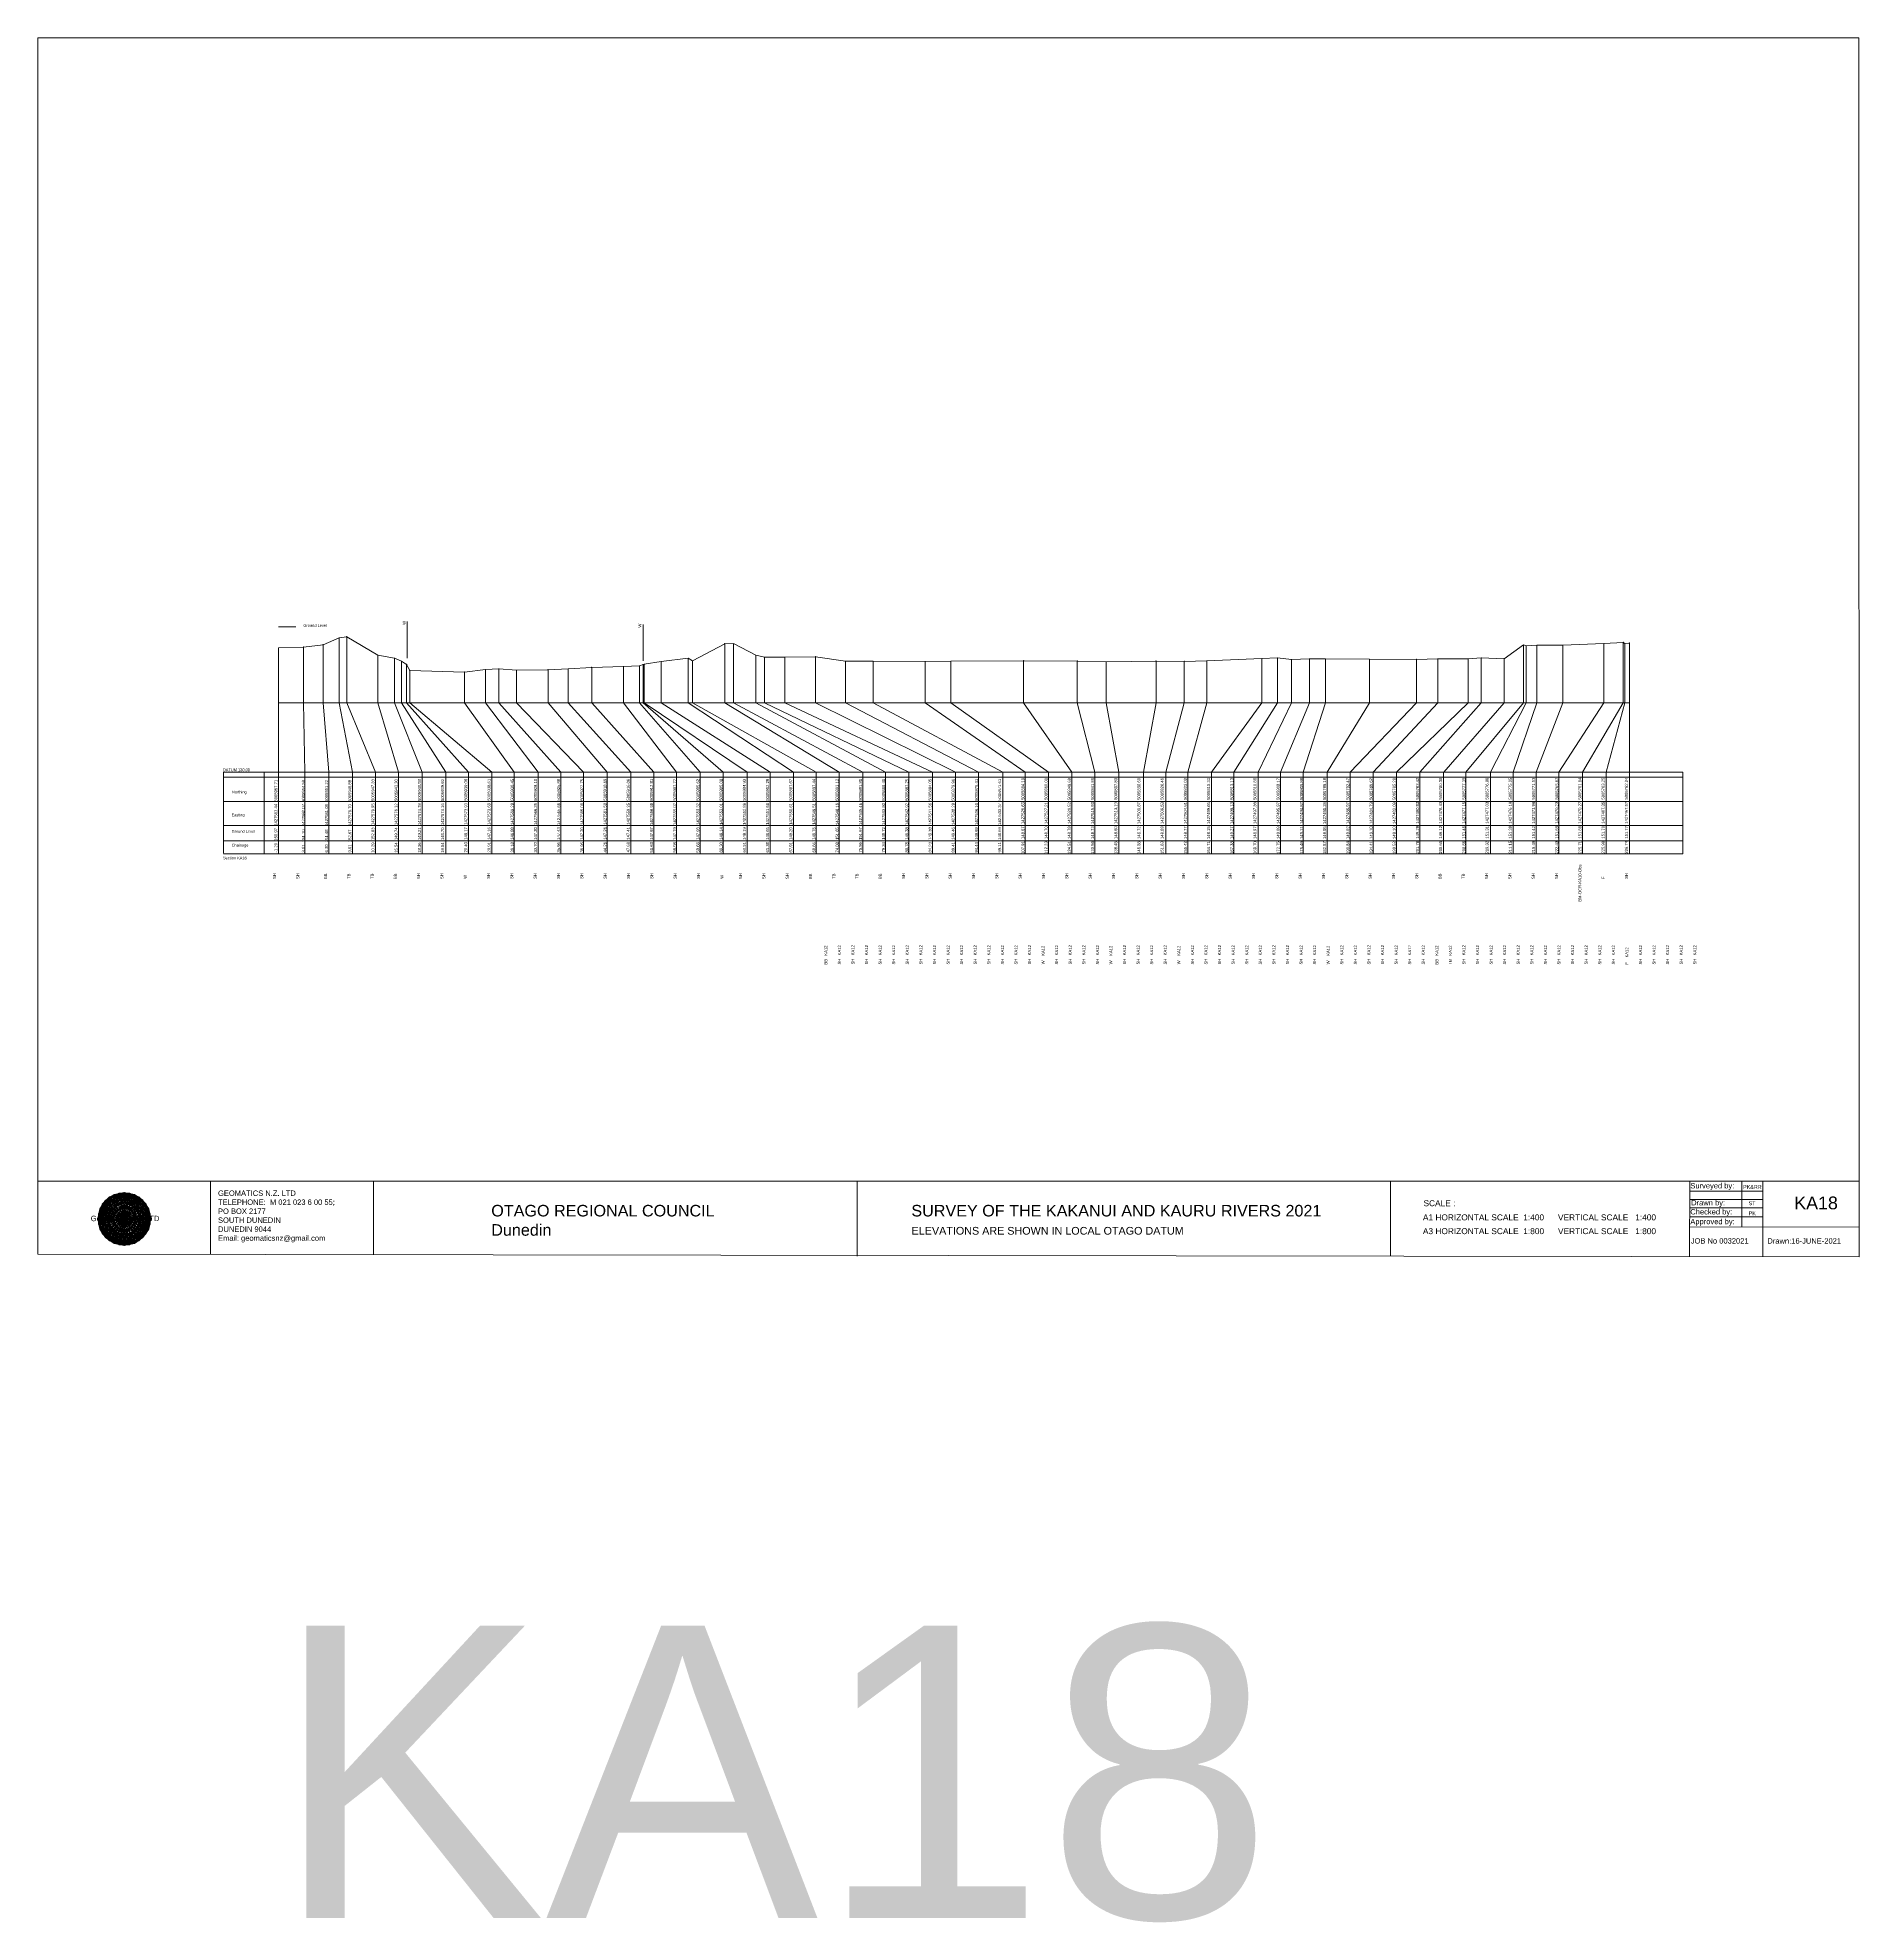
# Model space of a CAD drawing. Header units: millimetres. Extents: x -9373823 to 1075569, y -13754315 to 1425285150.
# Drawn here: x -549225 to -241817, y -64181 to 253963 of the extents above; entities that cross this region are included whole.
import ezdxf

# ---------------------------------------------------------------- set-up
doc = ezdxf.new("R2010")
doc.units = ezdxf.units.MM
doc.header["$PDMODE"] = 35
doc.header["$PDSIZE"] = 20
doc.layers.get('0').update_dxf_attribs({"lineweight": 0})
doc.layers.add('CODE', color=7, linetype='Continuous', lineweight=0)
doc.layers.add('geo', color=7, linetype='Continuous', lineweight=0)
doc.styles.get("Standard").update_dxf_attribs({"font": 'arial.ttf'})

# ---------------------------------------------------------------- blocks, each defined once
blk = doc.blocks.new('Geomatics_Circle_SPT')
at = {"layer": 'geo', "color": 2, "linetype": 'Continuous', "lineweight": 0}
for p, q in [((0, 25.2), (-25.2, 0)), ((-24.7, 4.9), (-4.9, 24.7)), ((-24.7, -4.9), (4.9, 24.7)), ((-9.7, 23.3), (-23.3, 9.6)), ((9.7, 23.3), (-23.3, -9.7)), ((-21, 14), (-14, 21)), ((-21, -14), (14, 21)), ((-14, 21), (21, -14)), ((23.3, -9.7), (-9.7, 23.3)), ((-4.9, 24.7), (24.7, -4.9)), ((25.2, 0), (0, 25.2)), ((4.9, 24.7), (24.7, 4.9)), ((23.3, 9.7), (9.7, 23.3)), ((14, 21), (21, 14)), ((17.8, 18.1), (17.8, 18.1)), ((4.9, -24.7), (-24.7, 4.9)), ((-24.7, 0), (0, -24.7)), ((-23.3, 9.7), (9.7, -23.3)), ((14, -21), (-21, 14)), ((0, 0), (-17.8, 17.8)), ((0, 0), (-17.8, -17.8)), ((21, 14), (-14, -21)), ((-9.7, -23.3), (23.3, 9.7)), ((24.7, 4.9), (-4.9, -24.7)), ((0, 0), (17.8, 17.8)), ((0, 0), (17.8, -17.8)), ((0, -24.8), (25.2, 0)), ((-4.9, -24.7), (-24.7, -4.9)), ((-23.3, -9.7), (-9.7, -23.3)), ((-14, -21), (-21, -14)), ((-17.8, -17.8), (-17.8, -17.8)), ((24.7, -4.9), (4.9, -24.7)), ((9.7, -23.3), (23.3, -9.7)), ((21, -14), (14, -21)), ((18.1, -17.8), (18.1, -17.8)), ((4.9, -24.7), (4.9, -24.7))]:
    blk.add_line(p, q, dxfattribs=at)
at = {"layer": 'geo', "color": 1, "linetype": 'Continuous', "lineweight": 0}
for p, q in [((-25.2, 0), (9.7, 23.3)), ((-25.2, 0), (-9.6, 23.3)), ((-4.9, 24.8), (-24.7, -4.9)), ((4.9, 24.7), (-24.7, 4.9)), ((14, 21), (-24.7, -4.9)), ((-14, 21), (-24.7, 4.9)), ((-23.3, 9.7), (0, 25.2)), ((-23.3, -9.6), (0, 25.2)), ((4.9, 24.8), (-21, -14)), ((-4.9, 24.7), (-21, 14)), ((14, 21), (-21, 14)), ((-14, 21), (-21, -14)), ((-17.8, 17.8), (9.7, 23.3)), ((-17.8, 17.8), (-9.6, 23.3)), ((-17.8, -17.8), (9.7, 23.3)), ((-17.8, -17.8), (-9.7, 23.3)), ((4.9, 24.7), (-14, 21)), ((-4.9, 24.7), (-14, -20.9)), ((0, 0), (-14, 21)), ((-14, 21), (-4.9, -24.7)), ((-14, 21), (-14, 21)), ((24.7, -4.9), (-14, 21)), ((21, 14), (-14, 21)), ((-9.8, 23.1), (-9.8, 23.1)), ((-9.7, 23.3), (0, 25.2)), ((-9.7, 23.3), (0, -25.2)), ((-9.7, -23.3), (0, 25.2)), ((-9.6, 23.3), (17.8, -17.8)), ((-9.6, 23.3), (25.2, 0)), ((-9.6, 23.3), (17.8, 17.8)), ((0, 0), (-4.9, 24.7)), ((-4.9, 24.7), (-4.9, 24.7)), ((21, -14), (-4.9, 24.7)), ((24.8, 4.9), (-4.9, 24.7)), ((14, 21), (-4.9, 24.7)), ((-0.2, 25.1), (-0.2, 25.1)), ((0, 25.2), (9.7, -23.3)), ((0, 25.2), (23.3, -9.7)), ((0, 25.2), (23.3, 9.7)), ((0, 25.2), (9.7, 23.3)), ((0, 0), (4.9, 24.7)), ((0, -25.2), (9.7, 23.3)), ((0, 0), (14, 21)), ((21, 14), (4.9, 24.8)), ((14, -21), (4.9, 24.7)), ((24.7, -4.9), (4.9, 24.7)), ((4.9, 24.7), (4.9, 24.7)), ((4.9, -24.7), (14, 21)), ((9.4, 23.3), (9.4, 23.3)), ((9.7, 23.3), (17.8, -17.8)), ((9.7, 23.3), (25.2, 0)), ((9.7, 23.3), (17.8, 17.9)), ((21, -14), (14, 21)), ((24.7, 4.9), (14, 21)), ((14, 21), (14, 21)), ((-25.2, 0), (23.3, 9.7)), ((-25.2, 0), (-23.3, 9.7)), ((-23.3, -9.7), (-25.2, 0)), ((-9.6, -23.3), (-25.2, 0)), ((9.7, -23.3), (-25.2, 0)), ((21, 14), (-24.7, 4.9)), ((-21, 14), (-24.7, -4.9)), ((0, 0), (-24.7, 4.9)), ((-24.7, 4.9), (-21, -14)), ((-24.7, 4.9), (-4.9, -24.7)), ((-24.7, 4.9), (14, -21)), ((-24.7, 4.9), (-24.7, 4.9)), ((0, 0), (-24.7, -4.9)), ((-23.3, -9.6), (17.8, 17.8)), ((-23.3, 9.7), (-17.8, 17.9)), ((-23.3, -9.6), (-17.8, 17.9)), ((-23.3, 9.7), (17.8, 17.8)), ((-17.8, -17.8), (-23.3, 9.7)), ((0, -25.2), (-23.3, 9.7)), ((-23.3, 9.7), (17.8, -17.8)), ((-23.3, 9.7), (25.2, 0)), ((-23.3, 9.4), (-23.3, 9.4)), ((-23.3, -9.7), (25.2, 0)), ((0, 0), (-21, 14)), ((-21, 14), (-14, -21)), ((-21, 14), (4.9, -24.7)), ((-21, 14), (-21, 14)), ((24.7, 4.9), (-21, 14)), ((0, 0), (-21, -14)), ((-17.9, 17.6), (-17.9, 17.6)), ((-9.7, -23.3), (-17.8, 17.8)), ((-17.8, 17.8), (9.7, -23.3)), ((-17.8, 17.8), (23.3, -9.6)), ((-17.8, 17.8), (23.3, 9.7)), ((-17.8, -17.8), (23.3, 9.7)), ((-14, -21), (24.7, 4.9)), ((0, 0), (-14, -21)), ((-9.6, -23.3), (17.8, 17.9)), ((25.2, 0), (-9.6, -23.3)), ((-4.9, -24.7), (21, 14)), ((0, 0), (-4.9, -24.7)), ((0, 0), (21, 14)), ((23.3, 9.7), (0, -25.2)), ((0, 0), (24.8, 4.9)), ((0, 0), (4.9, -24.7)), ((0, 0), (14, -21)), ((0, 0), (21, -14)), ((0, 0), (24.8, -4.9)), ((4.9, -24.7), (24.7, 4.9)), ((17.8, 17.8), (9.7, -23.3)), ((25.2, 0), (9.7, -23.3)), ((14, -21), (21, 14)), ((17.6, 17.9), (17.6, 17.9)), ((17.8, 17.8), (23.3, -9.7)), ((17.8, 17.8), (23.3, 9.7)), ((23.3, 9.7), (17.8, -17.8)), ((24.7, -4.9), (21, 14)), ((21, 14), (21, 14)), ((21, -14), (24.7, 4.9)), ((23.1, 9.8), (23.1, 9.8)), ((23.3, 9.7), (25.2, 0)), ((25.2, 0), (23.3, -9.6)), ((24.7, 4.9), (24.7, 4.9)), ((25.1, 0.2), (25.1, 0.2)), ((-25.2, 0), (23.3, -9.7)), ((-25.1, -0.2), (-25.1, -0.2)), ((-24.7, -4.9), (-24.7, -4.9)), ((-24.7, -4.9), (-14, -21)), ((-24.7, -4.9), (4.9, -24.7)), ((-24.7, -4.9), (21, -14)), ((-17.8, -17.8), (-23.3, -9.7)), ((0, -25.2), (-23.3, -9.6)), ((17.8, -17.8), (-23.3, -9.6)), ((-23.1, -9.8), (-23.1, -9.8)), ((-21, -14), (24.7, -4.9)), ((-21, -14), (-21, -14)), ((-21, -14), (-4.9, -24.7)), ((-21, -14), (14, -21)), ((23.3, -9.7), (-17.8, -17.8)), ((-9.6, -23.3), (-17.8, -17.8)), ((9.7, -23.3), (-17.8, -17.8)), ((-17.6, -17.9), (-17.6, -17.9)), ((-14, -21), (21, -14)), ((17.8, -17.8), (-9.7, -23.3)), ((-4.9, -24.7), (24.7, -4.9)), ((23.3, -9.6), (0, -25.2)), ((4.9, -24.7), (21, -14)), ((17.8, -17.8), (9.7, -23.3)), ((14, -21), (24.7, -4.9)), ((23.3, -9.6), (17.8, -17.8)), ((17.9, -17.6), (17.9, -17.6)), ((21, -14), (21, -14)), ((23.3, -9.4), (23.3, -9.4)), ((24.7, -4.9), (24.7, -4.9)), ((-14, -21), (-14, -21)), ((-14, -21), (4.9, -24.7)), ((0, -25.2), (-9.7, -23.3)), ((-9.4, -23.3), (-9.4, -23.3)), ((-4.9, -24.7), (14, -21)), ((-4.9, -24.7), (-4.9, -24.7)), ((9.7, -23.3), (0, -25.2)), ((0.2, -25.1), (0.2, -25.1)), ((4.9, -24.7), (4.9, -24.7)), ((9.8, -23.1), (9.8, -23.1)), ((14, -21), (14, -21))]:
    blk.add_line(p, q, dxfattribs=at)
at = {"layer": 'geo', "color": 114, "linetype": 'Continuous', "lineweight": 0}
for p, q in [((-24.7, 4.9), (14, 21)), ((9.7, 23.3), (-23.3, 9.7)), ((-20.9, 14), (4.9, 24.7)), ((0, 25.2), (-17.8, 17.8)), ((-14, 21), (-4.9, 24.7)), ((4.9, -24.7), (-14, 21)), ((0, 0), (-9.7, 23.3)), ((-4.9, 24.7), (14, -21)), ((17.8, -17.8), (0, 25.2)), ((0, 0), (9.7, 23.3)), ((4.9, 24.7), (21, -14)), ((23.3, -9.7), (9.7, 23.3)), ((14, 21), (24.7, -4.9)), ((17.9, 17.8), (-25.2, 0)), ((-24.7, -4.9), (21, 14)), ((-14, -21), (-24.7, 4.9)), ((0, 0), (-23.3, 9.7)), ((-23.3, 9.7), (-9.7, -23.3)), ((0, 0), (-23.3, -9.7)), ((-4.9, -24.7), (-21, 14)), ((24.8, 4.9), (-20.9, -14)), ((-17.8, 17.8), (0, -25.2)), ((0, 0), (-9.7, -23.3)), ((0, 0), (23.3, 9.7)), ((0, 0), (9.7, -23.3)), ((0, 0), (23.3, -9.7)), ((25.2, 0), (17.8, 17.8)), ((21, 14), (24.7, 4.9)), ((-25.2, 0), (-17.8, -17.8)), ((-21, -14), (-24.7, -4.9)), ((-17.8, -17.8), (25.2, 0)), ((24.8, -4.9), (-14, -21)), ((-9.6, -23.3), (23.3, -9.7)), ((21, -14), (-4.9, -24.8)), ((0, -25.2), (17.9, -17.8)), ((14, -21), (4.9, -24.8))]:
    blk.add_line(p, q, dxfattribs=at)
at = {"layer": 'geo', "color": 250, "linetype": 'Continuous', "lineweight": 0}
for p, q in [((-14, 21), (-14, 21)), ((14, 21), (-14, 21)), ((-14, 20.9), (-14, -21)), ((-9.7, 23.3), (9.7, 23.3)), ((-9.7, -23.3), (-9.7, 23.3)), ((-4.9, 24.7), (4.9, 24.7)), ((-4.9, 24.7), (-4.9, -24.7)), ((0, 0), (0, 25.2)), ((4.9, 24.7), (4.9, -24.7)), ((9.7, -23.3), (9.7, 23.3)), ((14, 21), (14, -21)), ((0, 0), (-25.2, 0)), ((24.7, 4.9), (-24.7, 4.9)), ((-24.7, 4.9), (-24.7, -4.9)), ((-23.3, 9.7), (23.3, 9.7)), ((-23.3, 9.7), (-23.3, 9.7)), ((-23.3, -9.7), (-23.3, 9.7)), ((21, 14), (-21, 14)), ((-21, 14), (-21, -14)), ((-17.8, 17.8), (17.8, 17.8)), ((-17.8, -17.8), (-17.8, 17.8)), ((0, 0), (0, -25.2)), ((0, 0), (25.2, 0)), ((17.8, -17.8), (17.8, 17.8)), ((21, 14), (21, 14)), ((21, -14), (21, 14)), ((23.3, 9.7), (23.3, -9.7)), ((24.7, 4.9), (24.7, 4.9)), ((24.7, -4.9), (24.7, 4.9)), ((-24.7, -4.9), (24.7, -4.9)), ((23.3, -9.7), (-23.3, -9.7)), ((-21, -14), (21, -14)), ((17.8, -17.8), (-17.8, -17.8)), ((-14, -21), (14, -21)), ((9.7, -23.3), (-9.7, -23.3)), ((-4.9, -24.7), (4.9, -24.7))]:
    blk.add_line(p, q, dxfattribs=at)
blk = doc.blocks.new('GeomaticsNZ TITLE BLOCK')
at = {"color": 7, "linetype": 'Continuous', "lineweight": 0}
for p, q in [((0, 94.9), (0, 1579.2)), ((0, 1579.2), (2363.4, 1579.2)), ((2363.4, 1579.2), (2364, 94.9)), ((2364, 94.9), (0, 94.9)), ((0, 94.9), (0, 0)), ((15.9, 94.9), (2364, 94.9)), ((224.3, 95.2), (224.3, -0.3)), ((2364, 94.9), (382.6, 94.9)), ((435.8, 95.2), (435.8, -0.7)), ((1063.4, 94.9), (1063.4, -2.4)), ((1755.4, 94.9), (1755.4, -2.6)), ((2143.9, 94.9), (2143.7, -3)), ((2143.9, 81.9), (2238.6, 81.7)), ((2211.5, 94.9), (2211.5, 36.1)), ((2238.6, 94.8), (2238.6, -3.2)), ((2364, -3.5), (2364, 94.9)), ((2143.6, 60.4), (2238.6, 60.4)), ((2143.9, 71), (2238.6, 71)), ((2143.8, 48.6), (2238.6, 48.6)), ((2143.8, 35.4), (2364, 35.3)), ((0, 0), (2364, -3.5))]:
    blk.add_line(p, q, dxfattribs=at)
at = {"color": 7, "linetype": 'Continuous', "lineweight": 0, "xscale": 1.36, "yscale": 1.36, "zscale": 1.36}
blk.add_blockref('Geomatics_Circle_SPT', (112.4, 45.7), dxfattribs=at)
at = {"color": 7, "linetype": 'Continuous', "lineweight": 0}
for s, p in [('PK&RR', (2213.2, 84.8)), ('ST', (2220.3, 63.6)), ('PK', (2220.4, 50.6))]:
    blk.add_text(s, height=5, dxfattribs=at).set_placement(p)
at = {"color": 7, "linetype": 'Continuous', "lineweight": 0, "attachment_point": 1}
for s, width, heights, insert, char_height in [('{\\C256;GEOMATICS N.Z. LTD                   \\PTELEPHONE:  M 021 023 6 00 55;\\PPO BOX 2177\\PSOUTH DUNEDIN\\PDUNEDIN 9044\\PEmail: geomaticsnz@gmail.com}', 3535.727, [94.7], (234, 82.7), 7), ('{\\C256;Surveyed by:}', 3535.727, [0], (2144.7, 92.4), 7), ('{\\C256;Geomatics N.Z. LTD                   }', 125.079, [15.8], (68.8, 49.9), 7), ('{\\C256;OTAGO REGIONAL COUNCIL\\PDunedin}', 3535.727, [0], (588.6, 64), 15), ('{\\C256;SURVEY OF THE KAKANUI AND KAURU RIVERS 2021}', 3535.727, [0], (1133.8, 64), 15), ('{\\C256;Checked by:}', 3535.727, [0], (2144.7, 58.6), 7), ('{\\C256;Drawn by:}', 3535.727, [0], (2145.8, 70.4), 7), ('{\\C256;ELEVATIONS ARE SHOWN IN LOCAL OTAGO DATUM}', 3535.727, [0], (1134.1, 35.4), 10), ('{\\C256;Approved by:}', 3535.727, [0], (2144.7, 45.9), 7), ('{\\C256;JOB No 0032021}', 3535.727, [0], (2145.3, 20.8), 7), ('{\\C256;Drawn:16-JUNE-2021}', 3535.727, [0], (2244.7, 20.7), 7)]:
    blk.add_mtext_dynamic_manual_height_columns(s, width=width, gutter_width=159, heights=heights, dxfattribs=dict(at, insert=insert, char_height=char_height))

msp = doc.modelspace()

# ---------------------------------------------------------------- linework, layer by layer
at = {"color": 1, "lineweight": 0}
msp.add_line((-508578, 154508), (-505672, 154508), dxfattribs=at)
at = {"lineweight": 0}
for p, q in [((-497077, 152832), (-497077, 141703)), ((-504350, 151102), (-504350, 141703)), ((-501066, 151482), (-501066, 141703)), ((-498350, 152672), (-498350, 141703)), ((-491828, 149742), (-491828, 141703)), ((-433283, 151652), (-433283, 141703)), ((-431799, 151672), (-431799, 141703)), ((-428028, 149722), (-428028, 141703)), ((-298505, 151462), (-298505, 141703)), ((-298040, 151312), (-298040, 141703)), ((-296209, 151392), (-296209, 141703)), ((-291872, 151422), (-291872, 141703)), ((-284929, 151692), (-284929, 141703)), ((-281651, 151882), (-281651, 141703)), ((-281372, 151702), (-281372, 141703)), ((-489004, 149212), (-489004, 141703)), ((-487819, 148702), (-487819, 141703)), ((-486961, 148172), (-486961, 141703)), ((-486451, 147162), (-486451, 141703)), ((-477183, 146882), (-477183, 141703)), ((-473662, 147302), (-473662, 141703)), ((-471407, 147432), (-471407, 141703)), ((-468398, 147202), (-468398, 141703)), ((-463101, 147262), (-463101, 141703)), ((-459687, 147412), (-459687, 141703)), ((-455729, 147672), (-455729, 141703)), ((-450386, 147792), (-450386, 141703)), ((-447685, 147932), (-447685, 141703)), ((-447063, 148142), (-447063, 141703)), ((-446857, 148192), (-446857, 141703)), ((-443986, 148652), (-443986, 141703)), ((-439454, 149202), (-439454, 141703)), ((-438706, 148762), (-438706, 141703)), ((-426582, 149382), (-426582, 141703)), ((-423134, 149382), (-423134, 141703)), ((-417949, 149462), (-417949, 141703)), ((-412919, 148692), (-412919, 141703)), ((-408258, 148692), (-408258, 141703)), ((-399457, 148672), (-399457, 141703)), ((-395129, 148702), (-395129, 141703)), ((-382849, 148792), (-382849, 141703)), ((-373799, 148732), (-373799, 141703)), ((-368909, 148602), (-368909, 141703)), ((-360487, 148722), (-360487, 141703)), ((-355732, 148682), (-355732, 141703)), ((-351947, 148772), (-351947, 141703)), ((-342649, 149152), (-342649, 141703)), ((-339981, 149272), (-339981, 141703)), ((-337664, 148972), (-337664, 141703)), ((-334614, 149092), (-334614, 141703)), ((-331905, 149112), (-331905, 141703)), ((-324498, 149052), (-324498, 141703)), ((-316520, 149022), (-316520, 141703)), ((-312956, 149102), (-312956, 141703)), ((-307846, 149102), (-307846, 141703)), ((-305603, 149282), (-305603, 141703)), ((-301762, 149122), (-301762, 141703)), ((-508566, 141703), (-280620, 141703))]:
    msp.add_line(p, q, dxfattribs=at)
at = {"color": 7, "lineweight": 0}
for p, q in [((-486855, 149206), (-486855, 155384)), ((-447049, 148748), (-447049, 154927)), ((-508566, 150972), (-508566, 116176)), ((-280620, 151772), (-280620, 116176)), ((-504350, 141703), (-504138, 130000)), ((-501066, 141703), (-500102, 130000)), ((-498350, 141703), (-496080, 130000)), ((-497077, 141703), (-492201, 130000)), ((-491828, 141703), (-488362, 130000)), ((-489004, 141703), (-484340, 130000)), ((-487819, 141703), (-480325, 130000)), ((-486961, 141703), (-476507, 130000)), ((-486451, 141703), (-472582, 130000)), ((-477183, 141703), (-468791, 130000)), ((-473662, 141703), (-464787, 130000)), ((-471407, 141703), (-460917, 130000)), ((-468398, 141703), (-457104, 130000)), ((-463101, 141703), (-453147, 130000)), ((-459687, 141703), (-449118, 130000)), ((-455729, 141703), (-445250, 130000)), ((-450386, 141703), (-441398, 130000)), ((-447685, 141703), (-437449, 130000)), ((-447063, 141703), (-433537, 130000)), ((-446857, 141703), (-429508, 130000)), ((-443986, 141703), (-425643, 130000)), ((-439454, 141703), (-421658, 130000)), ((-438706, 141703), (-417852, 130000)), ((-433283, 141703), (-413954, 130000)), ((-431799, 141703), (-409960, 130000)), ((-428028, 141703), (-406138, 130000)), ((-426582, 141703), (-402193, 130000)), ((-423134, 141703), (-398221, 130000)), ((-417949, 141703), (-394332, 130000)), ((-412919, 141703), (-390450, 130000)), ((-408258, 141703), (-386342, 130000)), ((-399457, 141703), (-382593, 130000)), ((-395129, 141703), (-378662, 130000)), ((-382849, 141703), (-374725, 130000)), ((-373799, 141703), (-370831, 130000)), ((-368909, 141703), (-366788, 130000)), ((-360487, 141703), (-362636, 130000)), ((-355732, 141703), (-358852, 130000)), ((-351947, 141703), (-355132, 130000)), ((-342649, 141703), (-351151, 130000)), ((-339981, 141703), (-347391, 130000)), ((-337664, 141703), (-343262, 130000)), ((-334614, 141703), (-339502, 130000)), ((-331905, 141703), (-335652, 130000)), ((-324498, 141703), (-331626, 130000)), ((-316520, 141703), (-327717, 130000)), ((-312956, 141703), (-323875, 130000)), ((-307846, 141703), (-319916, 130000)), ((-305603, 141703), (-315954, 130000)), ((-301762, 141703), (-311938, 130000)), ((-298505, 141703), (-308214, 130000)), ((-298040, 141703), (-304069, 130000)), ((-296209, 141703), (-300254, 130000)), ((-291872, 141703), (-296344, 130000)), ((-284929, 141703), (-292506, 130000)), ((-281651, 141703), (-288525, 130000)), ((-281372, 141703), (-284525, 130000)), ((-517889, 130000), (-517889, 129453)), ((-510987, 130000), (-510987, 116176)), ((-308214, 130000), (-308214, 116176)), ((-304069, 130000), (-304069, 116176)), ((-300254, 130000), (-300254, 116176)), ((-296344, 130000), (-296344, 116176)), ((-292506, 130000), (-292506, 116176)), ((-288525, 130000), (-288525, 116176)), ((-284525, 130000), (-284525, 116176)), ((-271576, 130000), (-271576, 116176))]:
    msp.add_line(p, q, dxfattribs=at)
at = {"color": 7, "lineweight": 0, "transparency": 33554687}
for p, q in [((-517889, 130000), (-271576, 130000)), ((-517889, 129453), (-517889, 116303)), ((-517889, 129154), (-271576, 129154)), ((-504138, 130000), (-504138, 116176)), ((-500102, 130000), (-500102, 116176)), ((-496080, 130000), (-496080, 116176)), ((-492201, 130000), (-492201, 116176)), ((-488362, 130000), (-488362, 116176)), ((-484340, 130000), (-484340, 116176)), ((-480325, 130000), (-480325, 116176)), ((-476507, 130000), (-476507, 116176)), ((-472582, 130000), (-472582, 116176)), ((-468791, 130000), (-468791, 116176)), ((-464787, 130000), (-464787, 116176)), ((-460917, 130000), (-460917, 116176)), ((-457104, 130000), (-457104, 116176)), ((-453147, 130000), (-453147, 116176)), ((-449118, 130000), (-449118, 116176)), ((-445250, 130000), (-445250, 116176)), ((-441398, 130000), (-441398, 116176)), ((-437449, 130000), (-437449, 116176)), ((-433537, 130000), (-433537, 116176)), ((-429508, 130000), (-429508, 116176)), ((-425643, 130000), (-425643, 116176)), ((-421658, 130000), (-421658, 116176)), ((-417852, 130000), (-417852, 116176)), ((-413954, 130000), (-413954, 116176)), ((-409960, 130000), (-409960, 116176)), ((-406138, 130000), (-406138, 116176)), ((-402193, 130000), (-402193, 116176)), ((-398221, 130000), (-398221, 116176)), ((-394332, 130000), (-394332, 116176)), ((-390450, 130000), (-390450, 116176)), ((-386342, 130000), (-386342, 116176)), ((-382593, 130000), (-382593, 116176)), ((-378662, 130000), (-378662, 116176)), ((-374725, 130000), (-374725, 116176)), ((-370831, 130000), (-370831, 116176)), ((-366788, 130000), (-366788, 116176)), ((-362636, 130000), (-362636, 116176)), ((-358852, 130000), (-358852, 116176)), ((-355132, 130000), (-355132, 116176)), ((-351151, 130000), (-351151, 116176)), ((-347391, 130000), (-347391, 116176)), ((-343262, 130000), (-343262, 116176)), ((-339502, 130000), (-339502, 116176)), ((-335652, 130000), (-335652, 116176)), ((-331626, 130000), (-331626, 116176)), ((-327717, 130000), (-327717, 116176)), ((-323875, 130000), (-323875, 116176)), ((-319916, 130000), (-319916, 116176)), ((-315954, 130000), (-315954, 116176)), ((-312012, 130000), (-312012, 116176)), ((-517889, 125031), (-271576, 125031)), ((-517889, 120970), (-271576, 120970)), ((-517889, 118366), (-271576, 118366)), ((-517889, 116176), (-271576, 116176))]:
    msp.add_line(p, q, dxfattribs=at)
at = {"color": 1, "lineweight": 0}
msp.add_lwpolyline([(-508566, 150972), (-504350, 151102), (-501066, 151482), (-498350, 152672), (-497077, 152832), (-491828, 149742), (-489004, 149212), (-487819, 148702), (-486961, 148172), (-486451, 147162), (-477183, 146882), (-473662, 147302), (-471407, 147432), (-468398, 147202), (-463101, 147262), (-459687, 147412), (-455729, 147672), (-450386, 147792), (-447685, 147932), (-447063, 148142), (-446857, 148192), (-443986, 148652), (-439454, 149202), (-438706, 148762), (-433283, 151652), (-431799, 151672), (-428028, 149722), (-426582, 149382), (-423134, 149382), (-417949, 149462), (-412919, 148692), (-408258, 148692), (-399457, 148672), (-395129, 148702), (-382849, 148792), (-373799, 148732), (-368909, 148602), (-360487, 148722), (-355732, 148682), (-351947, 148772), (-342649, 149152), (-339981, 149272), (-337664, 148972), (-334614, 149092), (-331905, 149112), (-324498, 149052), (-316520, 149022), (-312956, 149102), (-307846, 149102), (-305603, 149282), (-301762, 149122), (-298505, 151462), (-298040, 151312), (-296209, 151392), (-291872, 151422), (-284929, 151692), (-281651, 151882), (-281372, 151702), (-280620, 151772)], dxfattribs=at)
at = {"color": 7, "lineweight": 0}
for p in [(-497077, 152832), (-508566, 150972), (-504350, 151102), (-501066, 151482), (-498350, 152672), (-491828, 149742), (-433283, 151652), (-431799, 151672), (-428028, 149722), (-298505, 151462), (-298040, 151312), (-296209, 151392), (-291872, 151422), (-284929, 151692), (-281651, 151882), (-281372, 151702), (-280620, 151772), (-489004, 149212), (-487819, 148702), (-486961, 148172), (-486451, 147162), (-477183, 146882), (-473662, 147302), (-471407, 147432), (-468398, 147202), (-463101, 147262), (-459687, 147412), (-455729, 147672), (-450386, 147792), (-447685, 147932), (-446857, 148192), (-443986, 148652), (-439454, 149202), (-438706, 148762), (-426582, 149382), (-423134, 149382), (-417949, 149462), (-412919, 148692), (-408258, 148692), (-399457, 148672), (-395129, 148702), (-382849, 148792), (-373799, 148732), (-368909, 148602), (-360487, 148722), (-355732, 148682), (-351947, 148772), (-342649, 149152), (-339981, 149272), (-337664, 148972), (-334614, 149092), (-331905, 149112), (-324498, 149052), (-316520, 149022), (-312956, 149102), (-307846, 149102), (-305603, 149282), (-301762, 149122)]:
    msp.add_point(p, dxfattribs=at)
at = {"color": 40, "lineweight": 0, "true_color": 0xf8d731}
msp.add_point((-447063, 148142), dxfattribs=at)

# ---------------------------------------------------------------- block references
at = {"color": 7, "lineweight": 0, "xscale": 130.037656131007, "yscale": 130.037656131007, "zscale": 130.037656131007}
msp.add_blockref('GeomaticsNZ TITLE BLOCK', (-549225, 48603), dxfattribs=at)

# ---------------------------------------------------------------- texts
at = {"color": 7, "lineweight": 0, "transparency": 33554687}
for s, height, p in [('Ground Level', 473.07, (-504386, 154508)), ('DATUM 130.00', 473.07, (-517956, 130136)), ('Northing', 473.1, (-516445, 126387)), ('Easting', 473.1, (-516514, 122528)), ('Ground Level', 473.07, (-516497, 119739)), ('Chainage', 473.1, (-516495, 117414)), ('Section KA18', 473.07, (-517956, 115258))]:
    msp.add_text(s, height=height, dxfattribs=at).set_placement(p)
at = {"color": 7, "lineweight": 0}
for s, p in [('  -1.20  150.97  1427583.44  5005957.71', (-508788, 116030)), ('  3.01  151.10   1427582.02  5005954.58', (-504147, 116022)), ('  6.30  151.48   1427581.08  5005951.22', (-500230, 116025)), ('  9.01  152.67   1427579.70  5005948.88', (-496313, 116023)), ('  10.29  152.83  1427579.95  5005947.33', (-492396, 115976)), ('  15.54  149.74  1427576.32  5005943.30', (-488479, 115976)), ('  18.36  149.21  1427574.78  5005940.93', (-484562, 115976)), ('  19.54  148.70  1427574.16  5005939.92', (-480645, 115976)), ('  20.40  148.17  1427573.93  5005939.06', (-476728, 116031)), ('  20.91  147.16  1427573.69  5005938.61', (-472811, 116031)), ('  30.18  146.88  1427569.29  5005930.45', (-468894, 116022)), ('  33.70  147.30  1427566.35  5005928.10', (-464977, 116022)), ('  35.96  147.43  1427565.66  5005925.88', (-461060, 116022)), ('  38.96  147.20  1427565.06  5005922.75', (-457143, 116022)), ('  44.26  147.26  1427561.50  5005918.69', (-453226, 116043)), ('  47.68  147.41  1427559.25  5005916.06', (-449310, 116043)), ('  51.63  147.67  1427556.98  5005912.81', (-445393, 116023)), ('  56.98  147.79  1427555.07  5005907.72', (-441476, 116023)), ('  59.68  147.93  1427553.32  5005905.62', (-437559, 116023)), ('  60.30  148.14  1427553.01  5005905.08', (-433642, 116025)), ('  60.51  148.19  1427552.86  5005904.93', (-429725, 116025)), ('  63.38  148.65  1427551.68  5005902.29', (-425808, 116025)), ('  67.91  149.20  1427550.61  5005897.67', (-421891, 116025)), ('  68.66  148.76  1427549.51  5005897.44', (-417974, 116025)), ('  74.08  151.65  1427546.16  5005893.12', (-414058, 116019)), ('  75.56  151.67  1427545.46  5005891.81', (-410141, 116019)), ('  79.34  149.72  1427543.80  5005888.41', (-406224, 116019)), ('  80.78  149.38  1427542.92  5005887.25', (-402307, 116023)), ('  84.23  149.38  1427541.56  5005884.05', (-398390, 116023)), ('  89.41  149.46  1427538.29  5005879.96', (-394473, 116023)), ('  94.44  148.69  1427536.10  5005875.41', (-390556, 116023)), ('  99.11  148.69  1427533.37  5005871.61', (-386639, 116023)), (' 107.91  148.67  1427528.63  5005864.19', (-382722, 115976)), (' 112.23  148.70  1427527.21  5005860.00', (-378805, 115976)), (' 124.51  148.79  1427520.52  5005849.69', (-374888, 115976)), (' 133.56  148.73  1427515.93  5005841.89', (-370971, 115976)), (' 138.45  148.60  1427513.19  5005837.83', (-367054, 115976)), (' 146.88  148.72  1427508.87  5005830.60', (-363137, 115976)), (' 151.63  148.68  1427506.53  5005826.46', (-359220, 115976)), (' 155.42  148.77  1427504.91  5005823.02', (-355303, 115976)), (' 164.71  149.15  1427499.65  5005815.33', (-351386, 115976)), (' 167.38  149.27  1427498.13  5005813.13', (-347469, 115976)), (' 169.70  148.97  1427497.38  5005810.88', (-343552, 115976)), (' 172.75  149.09  1427495.97  5005808.17', (-339635, 115976)), (' 175.46  149.11  1427494.52  5005805.88', (-335718, 115976)), (' 182.87  149.05  1427491.28  5005799.19', (-331802, 115976)), (' 190.84  149.02  1427486.97  5005792.47', (-327885, 115976)), (' 194.41  149.10  1427484.79  5005789.62', (-323968, 115976)), (' 199.52  149.10  1427482.09  5005785.28', (-320051, 115976)), (' 201.76  149.28  1427480.83  5005783.42', (-316135, 116031)), (' 205.60  149.12  1427478.43  5005780.38', (-312218, 116031)), (' 208.86  151.46  1427477.15  5005777.35', (-308301, 116031)), (' 209.32  151.31  1427477.03  5005776.88', (-304384, 116031)), (' 211.15  151.39  1427476.19  5005775.25', (-300467, 116031)), (' 215.49  151.42  1427473.96  5005771.53', (-296550, 116031)), (' 222.43  151.69  1427470.23  5005765.67', (-292633, 116031)), (' 225.71  151.88  1427470.27  5005761.84', (-288716, 116031)), (' 225.99  151.70  1427467.35  5005763.25', (-284799, 116031)), (' 226.74  151.77  1427467.57  5005762.24', (-280882, 116031))]:
    msp.add_text(s, height=500, rotation=90, dxfattribs=at).set_placement(p)
for s, height, p in [('SCALE :  ', 1005.5, (-315362, 56707)), ('KA18', 2154.7, (-252793, 56181)), ('A1 HORIZONTAL SCALE  1:400      VERTICAL SCALE   1:400 ', 1005.54, (-315462, 54313)), ('A3 HORIZONTAL SCALE  1:800      VERTICAL SCALE   1:800', 1005.54, (-315462, 51989)), ('KA18', 49394.5, (-509533, -63480))]:
    msp.add_text(s, height=height, dxfattribs=at).set_placement(p)
at = {"color": 7, "lineweight": 0, "char_height": 500, "attachment_point": 1, "rotation": 90}
for insert in [(-487643, 154843), (-447836, 154385)]:
    msp.add_mtext_dynamic_manual_height_columns('W', width=4277.93, gutter_width=12.5, heights=[0], dxfattribs=dict(at, insert=insert))
at = {"layer": 'CODE', "color": 7, "lineweight": 0}
for s, p in [('SH', (-509007, 111949)), ('SH', (-505069, 111949)), ('BB', (-500390, 111929)), ('TB', (-496470, 111964)), ('TB', (-492549, 111964)), ('BB', (-488629, 111929)), ('SH', (-484700, 111949)), ('SH', (-480763, 111949)), ('W', (-476834, 111972)), ('SH', (-472905, 111949)), ('SH', (-468968, 111949)), ('SH', (-465031, 111949)), ('SH', (-461093, 111949)), ('SH', (-457156, 111949)), ('SH', (-453218, 111949)), ('SH', (-449281, 111949)), ('SH', (-445344, 111949)), ('SH', (-441406, 111949)), ('SH', (-437469, 111949)), ('W', (-433540, 111972)), ('SH', (-430362, 111949)), ('SH', (-426425, 111949)), ('SH', (-422488, 111949)), ('BB', (-418559, 111929)), ('TB', (-414638, 111964)), ('TB', (-410718, 111964)), ('BB', (-406798, 111929)), ('SH', (-402869, 111949)), ('SH', (-398932, 111949)), ('SH', (-394994, 111949)), ('SH', (-391057, 111949)), ('SH', (-387120, 111949)), ('SH', (-383182, 111949)), ('SH', (-379245, 111949)), ('SH', (-375308, 111949)), ('SH', (-371370, 111949)), ('SH', (-367433, 111949)), ('SH', (-363496, 111949)), ('SH', (-359558, 111949)), ('SH', (-355621, 111949)), ('SH', (-351684, 111949)), ('SH', (-347746, 111949)), ('SH', (-343809, 111949)), ('SH', (-339872, 111949)), ('SH', (-335934, 111949)), ('SH', (-331997, 111949)), ('SH', (-328060, 111949)), ('SH', (-324122, 111949)), ('SH', (-320185, 111949)), ('SH', (-316248, 111949)), ('BB', (-312319, 111929)), ('TB', (-308399, 111964)), ('SH', (-304470, 111949)), ('SH', (-300532, 111949)), ('SH', (-296595, 111949)), ('SH', (-292658, 111949)), ('BM-OCR-KA10-Obs', (-288720, 108106)), ('F', (-284791, 111923)), ('SH', (-280863, 111949)), ('BB   KA12', (-415981, 97494)), ('SH   KA12', (-413696, 97514)), ('SH   KA12', (-411403, 97514)), ('SH   KA12', (-409110, 97514)), ('SH   KA12', (-406817, 97514)), ('SH   KA12', (-404524, 97514)), ('SH   KA12', (-402231, 97514)), ('SH   KA12', (-399938, 97514)), ('SH   KA12', (-397644, 97514)), ('SH   KA12', (-395351, 97514)), ('SH   KA12', (-393058, 97514)), ('SH   KA12', (-390765, 97514)), ('SH   KA12', (-388472, 97514)), ('SH   KA12', (-386179, 97514)), ('SH   KA12', (-383886, 97514)), ('SH   KA12', (-381593, 97514)), ('W    KA12', (-379306, 97537)), ('SH   KA12', (-377021, 97514)), ('SH   KA12', (-374728, 97514)), ('SH   KA12', (-372435, 97514)), ('SH   KA12', (-370142, 97514)), ('W    KA12', (-367855, 97537)), ('SH   KA12', (-365570, 97514)), ('SH   KA12', (-363277, 97514)), ('SH   KA12', (-360984, 97514)), ('SH   KA12', (-358691, 97514)), ('W    KA12', (-356404, 97537)), ('SH   KA12', (-354119, 97514)), ('SH   KA12', (-351826, 97514)), ('SH   KA12', (-349533, 97514)), ('SH   KA12', (-347240, 97514)), ('SH   KA12', (-344947, 97514)), ('SH   KA12', (-342654, 97514)), ('SH   KA12', (-340361, 97514)), ('SH   KA12', (-338067, 97514)), ('SH   KA12', (-335774, 97514)), ('SH   KA12', (-333481, 97514)), ('W    KA12', (-331195, 97537)), ('SH   KA12', (-328910, 97514)), ('SH   KA12', (-326617, 97514)), ('SH   KA12', (-324323, 97514)), ('SH   KA12', (-322030, 97514)), ('SH   KA12', (-319737, 97514)), ('SH   KA12', (-317444, 97514)), ('SH   KA12', (-315151, 97514)), ('BB   KA12', (-312864, 97494)), ('TB   KA12', (-310586, 97529)), ('SH   KA12', (-308301, 97514)), ('SH   KA12', (-306008, 97514)), ('SH   KA12', (-303715, 97514)), ('SH   KA12', (-301422, 97514)), ('SH   KA12', (-299128, 97514)), ('SH   KA12', (-296835, 97514)), ('SH   KA12', (-294542, 97514)), ('SH   KA12', (-292249, 97514)), ('SH   KA12', (-289956, 97514)), ('SH   KA12', (-287663, 97514)), ('SH   KA12', (-285370, 97514)), ('SH   KA12', (-283077, 97514)), ('F    KA12', (-280790, 97488)), ('SH   KA12', (-278505, 97514)), ('SH   KA12', (-276212, 97514)), ('SH   KA12', (-273919, 97514)), ('SH   KA12', (-271626, 97514)), ('SH   KA12', (-269333, 97514))]:
    msp.add_text(s, height=500, rotation=90, dxfattribs=at).set_placement(p)

doc.saveas('drawing.dxf')
